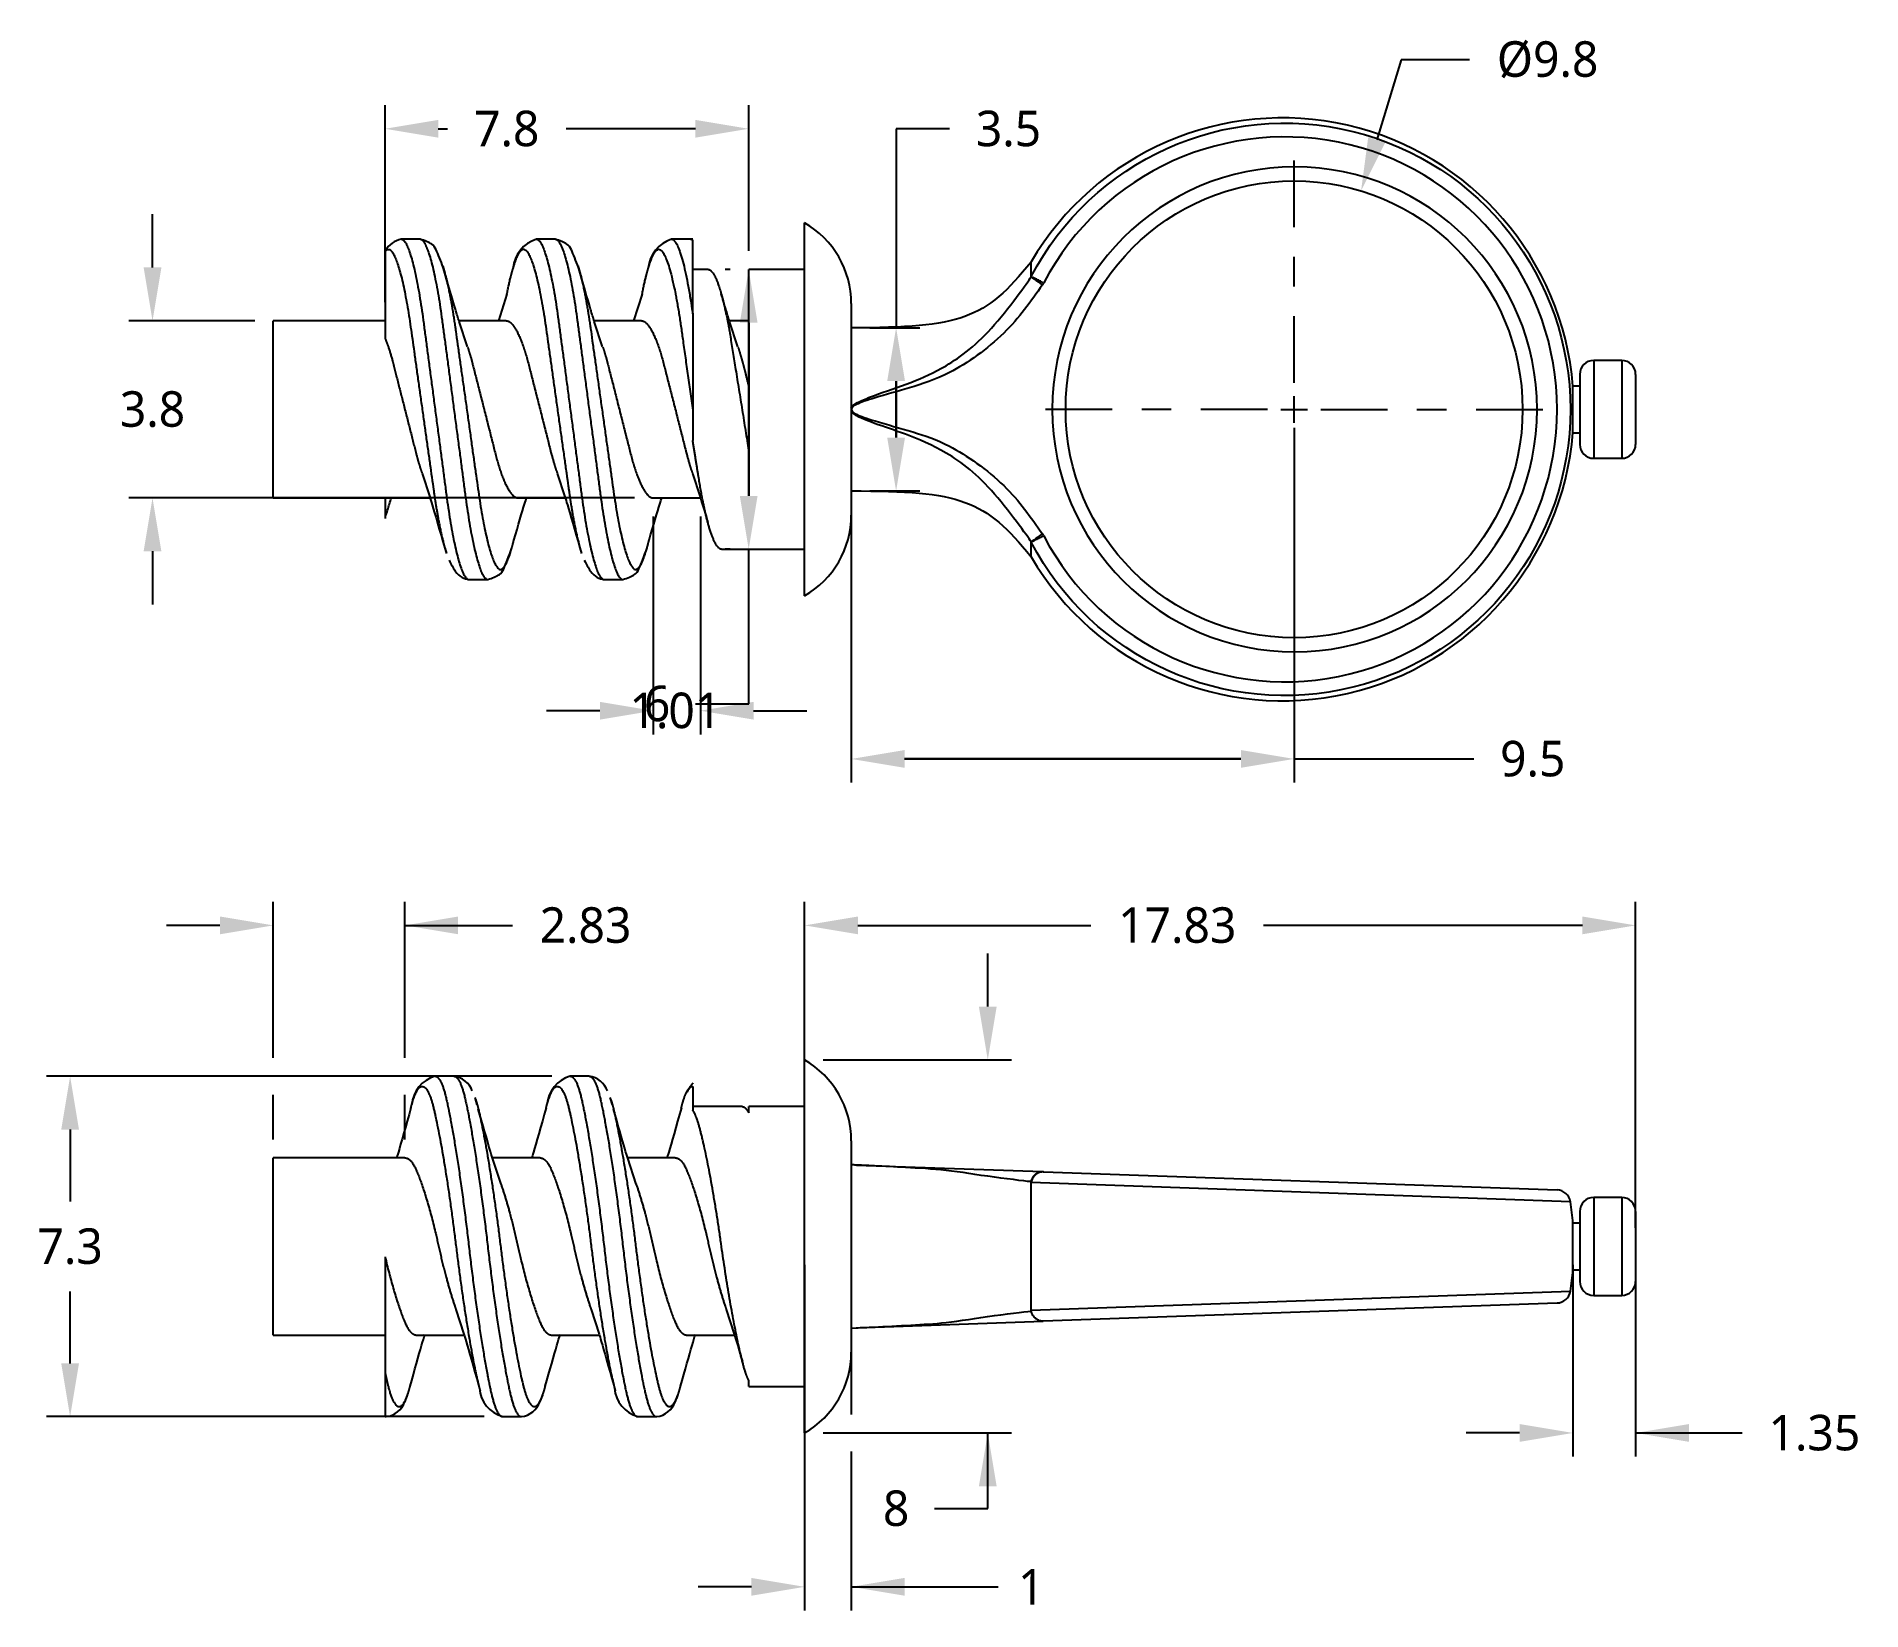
# Model space of a CAD drawing. Extents: x 1.53 to 7.69, y 2.63 to 7.95.
import ezdxf

# ---------------------------------------------------------------- set-up
doc = ezdxf.new("R2010")
doc.units = 0
doc.header["$LTSCALE"] = 0.5
doc.header["$MEASUREMENT"] = 0
doc.header["$PDMODE"] = 33
doc.header["$PDSIZE"] = 0.03937
doc.linetypes.add('CENTER', pattern=[0.72, 0.45, -0.09, 0.09, -0.09])
doc.layers.get('DEFPOINTS').update_dxf_attribs({"linetype": 'CONTINUOUS'})
for name, color, linetype in [('ANNOTATION_TEXT', 7, 'CONTINUOUS'), ('CENTERMARKS', 7, 'CONTINUOUS'), ('TANGENT_LINES', 7, 'CONTINUOUS'), ('VISIBLE', 7, 'CONTINUOUS')]:
    doc.layers.add(name, color=color, linetype=linetype)
doc.styles.add('ONSHAPE-STANDARD-DIMENSION', font='')
doc.styles.get('ONSHAPE-STANDARD-DIMENSION').set_extended_font_data('Noto Sans')
doc.dimstyles.new('ONSHAPE-STANDARD$0', dxfattribs={"dimtxt": 0.12, "dimasz": 0.18, "dimexe": 0.08, "dimexo": 0.0625, "dimgap": 0.09, "dimtad": 0, "dimtih": 1, "dimtoh": 1, "dimlfac": 25.4, "dimzin": 11, "dimtxsty": 'ONSHAPE-STANDARD-DIMENSION', "dimcen": 0.09, "dimclrd": 7, "dimclre": 7, "dimclrt": 7, "dimadec": 1, "dimazin": 3, "dimtfac": 1, "dimtofl": 0, "dimtmove": 0, "dimatfit": 3, "dimtolj": 1, "dimtzin": 11})
doc.dimstyles.new('ONSHAPE-STANDARD$3', dxfattribs={"dimtxt": 0.12, "dimasz": 0.18, "dimexe": 0.08, "dimexo": 0.0625, "dimgap": 0.09, "dimtad": 0, "dimtih": 1, "dimtoh": 1, "dimlfac": 25.4, "dimzin": 11, "dimtxsty": 'ONSHAPE-STANDARD-DIMENSION', "dimcen": 0, "dimclrd": 7, "dimclre": 7, "dimclrt": 7, "dimadec": 1, "dimazin": 3, "dimtfac": 1, "dimtofl": 0, "dimtmove": 0, "dimatfit": 3, "dimtolj": 1, "dimtzin": 11})

msp = doc.modelspace()

# ---------------------------------------------------------------- blocks, each defined once
blk = doc.blocks.new('*D1')
at = {"layer": 'ANNOTATION_TEXT', "color": 7}
for p, q in [((4.6107, 7.6367), (4.4307, 7.6367)), ((4.4307, 7.6367), (4.4307, 6.9646)), ((4.3416, 6.9646), (4.5107, 6.9646)), ((4.4307, 6.5935), (4.4307, 6.7846)), ((4.4307, 6.7846), (4.4307, 6.5935)), ((4.3416, 6.4135), (4.5107, 6.4135))]:
    blk.add_line(p, q, dxfattribs=at)
for points in [[(4.4607, 6.7846), (4.4007, 6.7846), (4.4307, 6.9646)], [(4.4007, 6.5935), (4.4607, 6.5935), (4.4307, 6.4135)]]:
    blk.add_solid(points, dxfattribs=at)
at = {"layer": 'DEFPOINTS', "color": 0}
for p in [(4.2791, 6.9646), (4.4307, 6.9646), (4.4307, 6.9646), (4.2791, 6.4135)]:
    blk.add_point(p, dxfattribs=at)
at = {"layer": 'ANNOTATION_TEXT', "color": 7, "insert": (4.8103, 7.6367), "char_height": 0.12, "attachment_point": 5, "style": 'ONSHAPE-STANDARD-DIMENSION'}
blk.add_mtext('\\A1;3.5', dxfattribs=at)
blk = doc.blocks.new('*D2')
at = {"layer": 'ANNOTATION_TEXT', "color": 7}
for p, q in [((6.137, 7.8697), (6.0541, 7.5989)), ((6.3674, 7.8697), (6.137, 7.8697))]:
    blk.add_line(p, q, dxfattribs=at)
blk.add_solid([(6.0254, 7.6077), (6.0827, 7.5901), (6.0013, 7.4268)], dxfattribs=at)
at = {"layer": 'DEFPOINTS', "color": 0}
for p in [(6.0013, 7.4268), (5.5491, 5.9513)]:
    blk.add_point(p, dxfattribs=at)
at = {"layer": 'ANNOTATION_TEXT', "color": 7, "insert": (6.6316, 7.8697), "char_height": 0.12, "attachment_point": 5, "style": 'ONSHAPE-STANDARD-DIMENSION'}
blk.add_mtext('\\A1;%%c9.8', dxfattribs=at)
blk = doc.blocks.new('*D3')
at = {"layer": 'ANNOTATION_TEXT', "color": 7}
for p, q in [((1.9188, 7.1683), (1.9188, 7.3483)), ((2.2639, 6.9883), (1.8388, 6.9883)), ((3.5474, 6.3898), (1.8388, 6.3898)), ((1.9188, 6.2098), (1.9188, 6.0298))]:
    blk.add_line(p, q, dxfattribs=at)
for points in [[(1.8888, 7.1683), (1.9488, 7.1683), (1.9188, 6.9883)], [(1.9488, 6.2098), (1.8888, 6.2098), (1.9188, 6.3898)]]:
    blk.add_solid(points, dxfattribs=at)
at = {"layer": 'DEFPOINTS', "color": 0}
for p in [(2.3264, 6.9883), (1.9188, 6.3898), (1.9188, 6.3898), (3.6099, 6.3898)]:
    blk.add_point(p, dxfattribs=at)
at = {"layer": 'ANNOTATION_TEXT', "color": 7, "insert": (1.9188, 6.6891), "char_height": 0.12, "attachment_point": 5, "style": 'ONSHAPE-STANDARD-DIMENSION'}
blk.add_mtext('\\A1;3.8', dxfattribs=at)
blk = doc.blocks.new('*D4')
at = {"layer": 'ANNOTATION_TEXT', "color": 7}
for p, q in [((3.6099, 6.3273), (3.6099, 5.5912)), ((3.7694, 6.3273), (3.7694, 5.5912)), ((3.4299, 5.6712), (3.2499, 5.6712)), ((3.9494, 5.6712), (4.1294, 5.6712))]:
    blk.add_line(p, q, dxfattribs=at)
for points in [[(3.4299, 5.6412), (3.4299, 5.7012), (3.6099, 5.6712)], [(3.9494, 5.7012), (3.9494, 5.6412), (3.7694, 5.6712)]]:
    blk.add_solid(points, dxfattribs=at)
at = {"layer": 'DEFPOINTS', "color": 0}
for p in [(3.6099, 6.3898), (3.7694, 6.3898), (3.7694, 5.6712), (3.7694, 5.6712)]:
    blk.add_point(p, dxfattribs=at)
at = {"layer": 'ANNOTATION_TEXT', "color": 7, "insert": (3.6851, 5.6712), "char_height": 0.12, "attachment_point": 5, "style": 'ONSHAPE-STANDARD-DIMENSION'}
blk.add_mtext('\\A1;1.01', dxfattribs=at)
blk = doc.blocks.new('*D5')
at = {"layer": 'ANNOTATION_TEXT', "color": 7}
for p, q in [((4.2791, 6.6221), (4.2791, 5.4284)), ((5.7752, 6.6266), (5.7752, 5.4284)), ((4.4591, 5.5084), (5.5952, 5.5084)), ((5.5952, 5.5084), (4.4591, 5.5084)), ((5.7752, 5.5084), (6.382, 5.5084))]:
    blk.add_line(p, q, dxfattribs=at)
for points in [[(4.4591, 5.5384), (4.4591, 5.4784), (4.2791, 5.5084)], [(5.5952, 5.4784), (5.5952, 5.5384), (5.7752, 5.5084)]]:
    blk.add_solid(points, dxfattribs=at)
at = {"layer": 'DEFPOINTS', "color": 0}
for p in [(4.2791, 6.6846), (5.7752, 6.6891), (5.7752, 5.5084), (5.7752, 5.5084)]:
    blk.add_point(p, dxfattribs=at)
at = {"layer": 'ANNOTATION_TEXT', "color": 7, "insert": (6.5813, 5.5084), "char_height": 0.12, "attachment_point": 5, "style": 'ONSHAPE-STANDARD-DIMENSION'}
blk.add_mtext('\\A1;9.5', dxfattribs=at)
blk = doc.blocks.new('*D6')
at = {"layer": 'ANNOTATION_TEXT', "color": 7}
for p, q in [((2.7043, 7.0508), (2.7043, 7.7167)), ((3.9327, 7.224), (3.9327, 7.7167)), ((2.8843, 7.6367), (2.9151, 7.6367)), ((3.7527, 7.6367), (3.3157, 7.6367))]:
    blk.add_line(p, q, dxfattribs=at)
for points in [[(2.8843, 7.6667), (2.8843, 7.6067), (2.7043, 7.6367)], [(3.7527, 7.6067), (3.7527, 7.6667), (3.9327, 7.6367)]]:
    blk.add_solid(points, dxfattribs=at)
at = {"layer": 'DEFPOINTS', "color": 0}
for p in [(2.7043, 7.6367), (2.7043, 7.6367), (3.9327, 7.1615), (2.7043, 6.9883)]:
    blk.add_point(p, dxfattribs=at)
at = {"layer": 'ANNOTATION_TEXT', "color": 7, "insert": (3.1154, 7.6367), "char_height": 0.12, "attachment_point": 5, "style": 'ONSHAPE-STANDARD-DIMENSION'}
blk.add_mtext('\\A1;7.8', dxfattribs=at)
blk = doc.blocks.new('*D7')
at = {"layer": 'ANNOTATION_TEXT', "color": 7}
for p, q in [((3.8702, 7.1615), (3.8527, 7.1615)), ((3.9327, 6.9815), (3.9327, 6.3966)), ((3.9327, 6.3966), (3.9327, 6.9815)), ((3.8702, 6.2166), (3.8527, 6.2166)), ((3.9327, 5.6949), (3.9327, 6.2166)), ((3.7527, 5.6949), (3.9327, 5.6949))]:
    blk.add_line(p, q, dxfattribs=at)
for points in [[(3.9627, 6.9815), (3.9027, 6.9815), (3.9327, 7.1615)], [(3.9027, 6.3966), (3.9627, 6.3966), (3.9327, 6.2166)]]:
    blk.add_solid(points, dxfattribs=at)
at = {"layer": 'DEFPOINTS', "color": 0}
for p in [(3.9327, 7.1615), (3.9327, 6.2166), (3.9327, 6.2166), (3.9327, 6.2166)]:
    blk.add_point(p, dxfattribs=at)
at = {"layer": 'ANNOTATION_TEXT', "color": 7, "insert": (3.6234, 5.6949), "char_height": 0.12, "attachment_point": 5, "style": 'ONSHAPE-STANDARD-DIMENSION'}
blk.add_mtext('\\A1;6', dxfattribs=at)
blk = doc.blocks.new('*D8')
at = {"layer": 'ANNOTATION_TEXT', "color": 7}
for p, q in [((3.2675, 4.4366), (1.5605, 4.4366)), ((1.6405, 4.2566), (1.6405, 4.0136)), ((1.6405, 3.467), (1.6405, 3.71)), ((3.0391, 3.287), (1.5605, 3.287))]:
    blk.add_line(p, q, dxfattribs=at)
for points in [[(1.6705, 4.2566), (1.6105, 4.2566), (1.6405, 4.4366)], [(1.6105, 3.467), (1.6705, 3.467), (1.6405, 3.287)]]:
    blk.add_solid(points, dxfattribs=at)
at = {"layer": 'DEFPOINTS', "color": 0}
for p in [(3.33, 4.4366), (1.6405, 3.287), (1.6405, 3.287), (3.1016, 3.287)]:
    blk.add_point(p, dxfattribs=at)
at = {"layer": 'ANNOTATION_TEXT', "color": 7, "insert": (1.6405, 3.8618), "char_height": 0.12, "attachment_point": 5, "style": 'ONSHAPE-STANDARD-DIMENSION'}
blk.add_mtext('\\A1;7.3', dxfattribs=at)
blk = doc.blocks.new('*D9')
at = {"layer": 'ANNOTATION_TEXT', "color": 7}
for p, q in [((2.3264, 4.4991), (2.3264, 5.0262)), ((2.7713, 4.4991), (2.7713, 5.0262)), ((2.1464, 4.9462), (1.9664, 4.9462)), ((2.7713, 4.9462), (3.1343, 4.9462)), ((2.9513, 4.9462), (3.1313, 4.9462)), ((2.3264, 4.2235), (2.3264, 4.3741)), ((2.7713, 4.2235), (2.7713, 4.3741))]:
    blk.add_line(p, q, dxfattribs=at)
for points in [[(2.1464, 4.9162), (2.1464, 4.9762), (2.3264, 4.9462)], [(2.9513, 4.9762), (2.9513, 4.9162), (2.7713, 4.9462)]]:
    blk.add_solid(points, dxfattribs=at)
at = {"layer": 'DEFPOINTS', "color": 0}
for p in [(2.3264, 4.9462), (2.3264, 4.9462), (2.3264, 4.161), (2.7713, 4.161)]:
    blk.add_point(p, dxfattribs=at)
at = {"layer": 'ANNOTATION_TEXT', "color": 7, "insert": (3.3815, 4.9462), "char_height": 0.12, "attachment_point": 5, "style": 'ONSHAPE-STANDARD-DIMENSION'}
blk.add_mtext('\\A1;2.83', dxfattribs=at)
blk = doc.blocks.new('*D10')
at = {"layer": 'ANNOTATION_TEXT', "color": 7}
for p, q in [((6.7169, 3.7993), (6.7169, 3.1519)), ((6.9289, 3.7993), (6.9289, 3.1519)), ((6.5369, 3.2319), (6.3569, 3.2319)), ((6.9289, 3.2319), (7.2889, 3.2319)), ((7.1089, 3.2319), (7.2889, 3.2319))]:
    blk.add_line(p, q, dxfattribs=at)
for points in [[(6.5369, 3.2019), (6.5369, 3.2619), (6.7169, 3.2319)], [(7.1089, 3.2619), (7.1089, 3.2019), (6.9289, 3.2319)]]:
    blk.add_solid(points, dxfattribs=at)
at = {"layer": 'DEFPOINTS', "color": 0}
for p in [(6.7169, 3.8618), (6.9289, 3.8618), (6.9289, 3.2319), (6.9289, 3.2319)]:
    blk.add_point(p, dxfattribs=at)
at = {"layer": 'ANNOTATION_TEXT', "color": 7, "insert": (7.5328, 3.2319), "char_height": 0.12, "attachment_point": 5, "style": 'ONSHAPE-STANDARD-DIMENSION'}
blk.add_mtext('\\A1;1.35', dxfattribs=at)
blk = doc.blocks.new('*D11')
at = {"layer": 'ANNOTATION_TEXT', "color": 7}
for p, q in [((4.1217, 3.9243), (4.1217, 5.0262)), ((6.9289, 3.9243), (6.9289, 5.0262)), ((4.3017, 4.9462), (5.0888, 4.9462)), ((6.7489, 4.9462), (5.6722, 4.9462))]:
    blk.add_line(p, q, dxfattribs=at)
for points in [[(4.3017, 4.9762), (4.3017, 4.9162), (4.1217, 4.9462)], [(6.7489, 4.9162), (6.7489, 4.9762), (6.9289, 4.9462)]]:
    blk.add_solid(points, dxfattribs=at)
at = {"layer": 'DEFPOINTS', "color": 0}
for p in [(4.1217, 4.9462), (4.1217, 4.9462), (4.1217, 3.8618), (6.9289, 3.8618)]:
    blk.add_point(p, dxfattribs=at)
at = {"layer": 'ANNOTATION_TEXT', "color": 7, "insert": (5.3805, 4.9462), "char_height": 0.12, "attachment_point": 5, "style": 'ONSHAPE-STANDARD-DIMENSION'}
blk.add_mtext('\\A1;17.83', dxfattribs=at)
blk = doc.blocks.new('*D12')
at = {"layer": 'ANNOTATION_TEXT', "color": 7}
for p, q in [((4.7403, 4.6717), (4.7403, 4.8517)), ((4.1842, 4.4917), (4.8203, 4.4917)), ((4.1842, 3.2319), (4.8203, 3.2319)), ((4.7403, 2.9769), (4.7403, 3.2319)), ((4.5603, 2.9769), (4.7403, 2.9769))]:
    blk.add_line(p, q, dxfattribs=at)
for points in [[(4.7103, 4.6717), (4.7703, 4.6717), (4.7403, 4.4917)], [(4.7703, 3.0519), (4.7103, 3.0519), (4.7403, 3.2319)]]:
    blk.add_solid(points, dxfattribs=at)
at = {"layer": 'DEFPOINTS', "color": 0}
for p in [(4.1217, 4.4917), (4.1217, 3.2319), (4.7403, 3.2319), (4.7403, 3.2319)]:
    blk.add_point(p, dxfattribs=at)
at = {"layer": 'ANNOTATION_TEXT', "color": 7, "insert": (4.4307, 2.9769), "char_height": 0.12, "attachment_point": 5, "style": 'ONSHAPE-STANDARD-DIMENSION'}
blk.add_mtext('\\A1;8', dxfattribs=at)
blk = doc.blocks.new('*D13')
at = {"layer": 'ANNOTATION_TEXT', "color": 7}
for p, q in [((4.1217, 3.7993), (4.1217, 2.6322)), ((4.2791, 3.7993), (4.2791, 3.2944)), ((4.2791, 3.1694), (4.2791, 2.6322)), ((3.9417, 2.7122), (3.7617, 2.7122)), ((4.2791, 2.7122), (4.7749, 2.7122)), ((4.4591, 2.7122), (4.6391, 2.7122))]:
    blk.add_line(p, q, dxfattribs=at)
for points in [[(3.9417, 2.6822), (3.9417, 2.7422), (4.1217, 2.7122)], [(4.4591, 2.7422), (4.4591, 2.6822), (4.2791, 2.7122)]]:
    blk.add_solid(points, dxfattribs=at)
at = {"layer": 'DEFPOINTS', "color": 0}
for p in [(4.1217, 3.8618), (4.2791, 3.8618), (4.2791, 2.7122), (4.2791, 2.7122)]:
    blk.add_point(p, dxfattribs=at)
at = {"layer": 'ANNOTATION_TEXT', "color": 7, "insert": (4.8872, 2.7122), "char_height": 0.12, "attachment_point": 5, "style": 'ONSHAPE-STANDARD-DIMENSION'}
blk.add_mtext('\\A1;1', dxfattribs=at)

# ---------------------------------------------------------------- dimensions: what is measured, and where the dimension line sits
at = {"layer": 'ANNOTATION_TEXT'}
dim = msp.add_diameter_dim_2p(p1=(5.5491, 5.9513, -0.4649), p2=(6.0013, 7.4268, -0.4649), dimstyle='ONSHAPE-STANDARD$3', override={"dimlfac": 6.35, "dimpost": '%%c<>', "dimtofl": 0, "dimtmove": 0, "dimatfit": 3}, dxfattribs=at)
dim.commit()
dim.dimension.update_dxf_attribs({"geometry": '*D2', "text_midpoint": (6.6316, 7.8697), "dimtype": 163})
for base, p1, p2, picture, middle in [((2.7043, 7.6367), (3.9327, 7.1615, -0.1893), (2.7043, 6.9883, -0.1893), '*D6', (3.1154, 7.6367)), ((5.7752, 5.5084), (4.2791, 6.6846, -0.1893), (5.7752, 6.6891, -0.4649), '*D5', (6.5813, 5.5084)), ((3.7694, 5.6712), (3.6099, 6.3898, -0.1893), (3.7694, 6.3898, -0.1893), '*D4', (3.6851, 5.6712)), ((2.3264, 4.9462), (2.7713, 4.161, -0.0294), (2.3264, 4.161, -0.0294), '*D9', (3.3815, 4.9462)), ((4.1217, 4.9462), (6.9289, 3.8618, -0.0294), (4.1217, 3.8618, -0.0294), '*D11', (5.3805, 4.9462)), ((4.2791, 2.7122), (4.1217, 3.8618, -0.0294), (4.2791, 3.8618, -0.0294), '*D13', (4.8872, 2.7122)), ((6.9289, 3.2319), (6.7169, 3.8618, -0.0294), (6.9289, 3.8618, -0.0294), '*D10', (7.5328, 3.2319))]:
    dim = msp.add_linear_dim(base=base, p1=p1, p2=p2, dimstyle='ONSHAPE-STANDARD$0', override={"dimlfac": 6.35, "dimpost": ''}, dxfattribs=at)
    dim.commit()
    dim.dimension.update_dxf_attribs({"geometry": picture, "text_midpoint": middle, "dimtype": 160})
for base, p1, p2, picture, middle in [((4.4307, 6.9646), (4.2791, 6.4135, -0.1893), (4.2791, 6.9646, -0.1893), '*D1', (4.8103, 7.6367)), ((1.9188, 6.3898), (2.3264, 6.9883, -0.1893), (3.6099, 6.3898, -0.1893), '*D3', (1.9188, 6.6891)), ((3.9327, 6.2166), (3.9327, 7.1615, -0.1893), (3.9327, 6.2166, -0.1893), '*D7', (3.6234, 5.6949)), ((4.7403, 3.2319), (4.1217, 4.4917, -0.0294), (4.1217, 3.2319, -0.0294), '*D12', (4.4307, 2.9769)), ((1.6405, 3.287), (3.33, 4.4366, -0.0294), (3.1016, 3.287, -0.0294), '*D8', (1.6405, 3.8618))]:
    dim = msp.add_linear_dim(base=base, p1=p1, p2=p2, angle=90, dimstyle='ONSHAPE-STANDARD$0', override={"dimlfac": 6.35, "dimpost": ''}, dxfattribs=at)
    dim.commit()
    dim.dimension.update_dxf_attribs({"geometry": picture, "text_midpoint": middle, "dimtype": 160})

# ---------------------------------------------------------------- linework, layer by layer
at = {"layer": 'CENTERMARKS', "linetype": 'CENTER'}
for p, q in [((5.7752, 6.7791), (5.7752, 7.5507)), ((5.6852, 6.6891), (4.9136, 6.6891)), ((5.8652, 6.6891), (6.6369, 6.6891)), ((5.7752, 6.5991), (5.7752, 5.8274))]:
    msp.add_line(p, q, dxfattribs=at)
at = {"layer": 'CENTERMARKS', "linetype": 'CONTINUOUS'}
for p, q in [((5.7752, 6.6441), (5.7752, 6.7341)), ((5.7302, 6.6891), (5.8202, 6.6891))]:
    msp.add_line(p, q, dxfattribs=at)
at = {"layer": 'TANGENT_LINES'}
for p, q in [((4.9291, 7.1161), (4.9251, 7.1095)), ((6.7872, 6.8544), (6.7872, 6.5237)), ((6.8817, 6.8544), (6.8817, 6.5237)), ((4.9251, 6.2686), (4.9291, 6.2621)), ((6.7084, 4.0128), (4.8867, 4.0775)), ((4.9291, 4.1143), (4.9199, 4.1135)), ((6.7872, 4.0271), (6.7872, 3.6964)), ((6.8817, 4.0271), (6.8817, 3.6964)), ((4.8867, 3.6461), (6.7084, 3.7108)), ((4.8867, 3.6433), (4.887, 3.6433)), ((4.2791, 3.5862), (4.2958, 3.587))]:
    msp.add_line(p, q, dxfattribs=at)
msp.add_ellipse((5.7438, 6.6891), major_axis=(0, 0.9202), ratio=0.999371, start_param=8.336502, end_param=13.654647, dxfattribs=at)
at = {"layer": 'TANGENT_LINES', "extrusion": (0, 0, -1)}
msp.add_ellipse((5.7769, 6.6891), major_axis=(-0.8189, 0), ratio=1, start_param=6.283185307179586, end_param=12.56637061435917, dxfattribs=at)
at = {"layer": 'TANGENT_LINES'}
for points, weights, knots in [([(2.7043, 7.2223), (2.7103, 7.2298), (2.7158, 7.2298), (2.7538, 7.2298), (2.7919, 6.9594), (2.8299, 6.6891), (2.868, 6.4187), (2.8827, 6.314), (2.8997, 6.2451), (2.9026, 6.2332), (2.9055, 6.2226)], [0.96351017681, 0.978211633781, 1, 0.866025403784, 1, 0.866025403784, 1, 0.943494333625, 0.934652783025, 0.93314678853, 0.933023664293], [0.19457898, 0.19457898, 0.19457898, 0.2, 0.2, 0.23333333, 0.23333333, 0.26666667, 0.26666667, 0.28072547, 0.28072547, 0.28312012, 0.28312012, 0.28312012]), ([(2.759, 7.2639), (2.7591, 7.2639), (2.7591, 7.2639), (2.7972, 7.2639), (2.8352, 6.9765), (2.8733, 6.6891), (2.9113, 6.4017), (2.9494, 6.1143), (2.9875, 6.1143)], [0.999702167794, 0.999850918004, 1, 0.866025403784, 1, 0.866025403784, 1, 0.866025403784, 1], [0.1999629, 0.1999629, 0.1999629, 0.2, 0.2, 0.2333333, 0.2333333, 0.2666667, 0.2666667, 0.3, 0.3, 0.3]), ([(2.8228, 7.2639), (2.8609, 7.2637), (2.8989, 6.9765), (2.937, 6.6891), (2.975, 6.4017), (3.0131, 6.1143), (3.0512, 6.1143), (3.0512, 6.1143), (3.0512, 6.1143)], [0.99987838123, 0.866086240795, 1, 0.866025403784, 1, 0.866025403784, 1, 0.99993916299, 0.99987838123], [0.2000151, 0.2000151, 0.2000151, 0.2333333, 0.2333333, 0.2666667, 0.2666667, 0.3, 0.3, 0.3000151, 0.3000151, 0.3000151]), ([(3.1377, 7.1685), (3.1563, 7.2298), (3.1724, 7.2298), (3.2105, 7.2298), (3.2486, 6.9594), (3.2866, 6.6891), (3.3247, 6.4187), (3.3394, 6.314), (3.3564, 6.2451), (3.3593, 6.2332), (3.3622, 6.2226)], [0.933441730668, 0.938373623314, 1, 0.866025403784, 1, 0.866025403784, 1, 0.943494333625, 0.934652783025, 0.93314678853, 0.933023664293], [0.38466715, 0.38466715, 0.38466715, 0.4, 0.4, 0.43333333, 0.43333333, 0.46666667, 0.46666667, 0.48072547, 0.48072547, 0.48312012, 0.48312012, 0.48312012]), ([(3.2157, 7.2639), (3.2158, 7.2639), (3.2158, 7.2639), (3.2539, 7.2639), (3.2919, 6.9765), (3.33, 6.6891), (3.368, 6.4017), (3.4061, 6.1143), (3.4442, 6.1143)], [0.999702167794, 0.999850918004, 1, 0.866025403784, 1, 0.866025403784, 1, 0.866025403784, 1], [0.3999629, 0.3999629, 0.3999629, 0.4, 0.4, 0.4333333, 0.4333333, 0.4666667, 0.4666667, 0.5, 0.5, 0.5]), ([(3.2795, 7.2639), (3.3176, 7.2637), (3.3556, 6.9765), (3.3937, 6.6891), (3.4317, 6.4017), (3.4698, 6.1143), (3.5078, 6.1143), (3.5079, 6.1143), (3.5079, 6.1143)], [0.99987838123, 0.866086240795, 1, 0.866025403784, 1, 0.866025403784, 1, 0.99993916299, 0.99987838123], [0.4000151, 0.4000151, 0.4000151, 0.4333333, 0.4333333, 0.4666667, 0.4666667, 0.5, 0.5, 0.5000151, 0.5000151, 0.5000151]), ([(3.5943, 7.1685), (3.613, 7.2298), (3.6291, 7.2298), (3.6672, 7.2298), (3.7053, 6.9594), (3.7231, 6.8326), (3.7437, 6.6862)], [0.933441730668, 0.938373623314, 1, 0.866025403784, 1, 0.932347871317, 0.933019300153], [0.58466715, 0.58466715, 0.58466715, 0.6, 0.6, 0.63333333, 0.63333333, 0.65016541, 0.65016541, 0.65016541]), ([(3.6724, 7.2639), (3.6725, 7.2639), (3.6725, 7.2639), (3.7074, 7.2639), (3.7437, 7.0119)], [0.999702167794, 0.999850918004, 1, 0.875690930878, 0.982063574595], [0.59996291, 0.59996291, 0.59996291, 0.6, 0.6, 0.63092852, 0.63092852, 0.63092852]), ([(2.9013, 7.1673), (2.9042, 7.1576), (2.9072, 7.1465), (2.926, 7.0752), (2.9423, 6.9594), (2.9803, 6.6891), (3.0184, 6.4187), (3.0565, 6.1483), (3.0945, 6.1483), (3.1099, 6.1483), (3.1276, 6.2042)], [0.933355671429, 0.932666989811, 0.933361178449, 0.937844213353, 1, 0.866025403784, 1, 0.866025403784, 1, 0.941141021474, 0.933999001998], [0.21547411, 0.21547411, 0.21547411, 0.21786876, 0.21786876, 0.23333333, 0.23333333, 0.26666667, 0.26666667, 0.3, 0.3, 0.31464431, 0.31464431, 0.31464431]), ([(3.358, 7.1673), (3.3609, 7.1576), (3.3639, 7.1465), (3.3827, 7.0752), (3.399, 6.9594), (3.437, 6.6891), (3.4751, 6.4187), (3.5131, 6.1483), (3.5512, 6.1483), (3.5666, 6.1483), (3.5843, 6.2042)], [0.933355671429, 0.932666989811, 0.933361178449, 0.937844213353, 1, 0.866025403784, 1, 0.866025403784, 1, 0.941141021474, 0.933999001998], [0.41547411, 0.41547411, 0.41547411, 0.41786876, 0.41786876, 0.43333333, 0.43333333, 0.46666667, 0.46666667, 0.5, 0.5, 0.51464431, 0.51464431, 0.51464431]), ([(2.7971, 4.3496), (2.8333, 4.4724), (2.868, 4.3301), (2.906, 4.174), (2.9441, 3.8618), (2.9819, 3.5518), (3.0198, 3.3952)], [0.980961163796, 0.876338740399, 1, 0.866025403784, 1, 0.866834621144, 0.998391340758], [0.23589933, 0.23589933, 0.23589933, 0.26666667, 0.26666667, 0.3, 0.3, 0.333132, 0.333132, 0.333132]), ([(2.8733, 4.4366), (2.8937, 4.4366), (2.9113, 4.3596), (2.9494, 4.1937), (2.9875, 3.8618), (3.0255, 3.5299), (3.0636, 3.364), (3.0812, 3.287), (3.1016, 3.287)], [0.933012701892, 0.933012701892, 1, 0.866025403784, 1, 0.866025403784, 1, 0.933012701892, 0.933012701892], [0.25, 0.25, 0.25, 0.26666667, 0.26666667, 0.3, 0.3, 0.33333333, 0.33333333, 0.35, 0.35, 0.35]), ([(2.937, 4.4366), (2.9574, 4.4366), (2.975, 4.3596), (3.0131, 4.1937), (3.0512, 3.8618), (3.0892, 3.5299), (3.1273, 3.364), (3.1449, 3.287), (3.1653, 3.287)], [0.933012701892, 0.933012701892, 1, 0.866025403784, 1, 0.866025403784, 1, 0.933012701892, 0.933012701892], [0.25, 0.25, 0.25, 0.26666667, 0.26666667, 0.3, 0.3, 0.33333333, 0.33333333, 0.35, 0.35, 0.35]), ([(3.2538, 4.3496), (3.29, 4.4724), (3.3247, 4.3301), (3.3627, 4.174), (3.4008, 3.8618), (3.4386, 3.5518), (3.4765, 3.3952)], [0.980961163796, 0.876338740399, 1, 0.866025403784, 1, 0.866834621144, 0.998391340758], [0.43589933, 0.43589933, 0.43589933, 0.46666667, 0.46666667, 0.5, 0.5, 0.533132, 0.533132, 0.533132]), ([(3.33, 4.4366), (3.3504, 4.4366), (3.368, 4.3596), (3.4061, 4.1937), (3.4442, 3.8618), (3.4822, 3.5299), (3.5203, 3.364), (3.5379, 3.287), (3.5583, 3.287)], [0.933012701892, 0.933012701892, 1, 0.866025403784, 1, 0.866025403784, 1, 0.933012701892, 0.933012701892], [0.45, 0.45, 0.45, 0.46666667, 0.46666667, 0.5, 0.5, 0.53333333, 0.53333333, 0.55, 0.55, 0.55]), ([(3.3937, 4.4366), (3.4141, 4.4366), (3.4317, 4.3596), (3.4698, 4.1937), (3.5078, 3.8618), (3.5459, 3.5299), (3.584, 3.364), (3.6016, 3.287), (3.622, 3.287)], [0.933012701892, 0.933012701892, 1, 0.866025403784, 1, 0.866025403784, 1, 0.933012701892, 0.933012701892], [0.45, 0.45, 0.45, 0.46666667, 0.46666667, 0.5, 0.5, 0.53333333, 0.53333333, 0.55, 0.55, 0.55]), ([(3.7105, 4.3496), (3.7169, 4.3714), (3.7238, 4.3844), (3.7336, 4.4029), (3.7437, 4.4025)], [0.980961163796, 0.960637835352, 0.948928707711, 0.932688637139, 0.933019300153], [0.63589933, 0.63589933, 0.63589933, 0.64187601, 0.64187601, 0.65016541, 0.65016541, 0.65016541]), ([(3.0198, 4.3241), (3.0574, 4.1662), (3.0945, 3.8618), (3.1326, 3.5496), (3.1706, 3.3935), (3.2039, 3.2573), (3.239, 3.3659)], [0.994304059512, 0.868936634251, 1, 0.866025403784, 1, 0.881026331842, 0.973357405252], [0.26739099, 0.26739099, 0.26739099, 0.3, 0.3, 0.33333333, 0.33333333, 0.36293438, 0.36293438, 0.36293438]), ([(3.4765, 4.3241), (3.5141, 4.1662), (3.5512, 3.8618), (3.5893, 3.5496), (3.6273, 3.3935), (3.6605, 3.2573), (3.6957, 3.3659)], [0.994304059512, 0.868936634251, 1, 0.866025403784, 1, 0.881026331842, 0.973357405252], [0.46739099, 0.46739099, 0.46739099, 0.5, 0.5, 0.53333333, 0.53333333, 0.56293438, 0.56293438, 0.56293438]), ([(2.7043, 3.4359), (2.7093, 3.4125), (2.7139, 3.3935), (2.7472, 3.2573), (2.7823, 3.3659)], [0.968140702058, 0.981521771343, 1, 0.881026331842, 0.973357405252], [0.12873589, 0.12873589, 0.12873589, 0.13333333, 0.13333333, 0.16293438, 0.16293438, 0.16293438])]:
    msp.add_rational_spline(points, weights, degree=2, knots=knots, dxfattribs=at)
for points, knots in [([(4.2791, 6.6935), (4.2791, 6.6935), (4.2792, 6.6935), (4.2832, 6.7013), (4.2962, 6.7115), (4.3624, 6.7399), (4.4842, 6.7787), (4.6081, 6.8351), (4.7555, 6.9461), (4.8866, 7.136), (4.8867, 7.1362), (4.8867, 7.1362)], [0, 0, 0, 0, 0.001455, 0.040076, 0.099728, 0.223123, 0.394385, 0.566007, 0.785614, 0.998546, 1, 1, 1, 1]), ([(4.9251, 7.1095), (4.8858, 7.0537), (4.8056, 6.9399), (4.6163, 6.806), (4.48, 6.7619), (4.3651, 6.7309), (4.2984, 6.7081), (4.2847, 6.6988), (4.2808, 6.6928), (4.2804, 6.6919), (4.2802, 6.6902), (4.28, 6.6891)], [0, 0, 0, 0, 0.207484, 0.423722, 0.596387, 0.754159, 0.871531, 0.927004, 0.961787, 0.975788, 1, 1, 1, 1]), ([(4.9291, 7.1161), (4.9243, 7.1186), (4.915, 7.1234), (4.9024, 7.1299), (4.8925, 7.1349), (4.8884, 7.1368), (4.8867, 7.1376)], [0, 0, 0, 0, 0.294777, 0.573316, 0.816462, 1, 1, 1, 1]), ([(4.9251, 7.1095), (4.921, 7.1124), (4.913, 7.1182), (4.9015, 7.1262), (4.8923, 7.1326), (4.8884, 7.1351), (4.8867, 7.1362)], [0, 0, 0, 0, 0.286133, 0.565717, 0.812286, 1, 1, 1, 1]), ([(4.8867, 6.2419), (4.8867, 6.2419), (4.8866, 6.2421), (4.7538, 6.4327), (4.6109, 6.5431), (4.4654, 6.6064), (4.3628, 6.6381), (4.2959, 6.6668), (4.2832, 6.6768), (4.2792, 6.6846), (4.2791, 6.6846), (4.2791, 6.6846)], [0, 0, 0, 0, 0.001456, 0.214599, 0.434424, 0.618376, 0.776655, 0.900173, 0.959884, 0.998544, 1, 1, 1, 1]), ([(4.28, 6.6891), (4.2802, 6.688), (4.2804, 6.6862), (4.2808, 6.6853), (4.2847, 6.6793), (4.2985, 6.67), (4.3648, 6.6472), (4.4917, 6.6126), (4.6149, 6.5717), (4.8066, 6.4379), (4.8861, 6.3243), (4.9251, 6.2686)], [0, 0, 0, 0, 0.024204, 0.0382, 0.07297, 0.128425, 0.245756, 0.410935, 0.576425, 0.792588, 1, 1, 1, 1]), ([(4.8867, 6.2419), (4.8884, 6.243), (4.8923, 6.2455), (4.9015, 6.2519), (4.913, 6.26), (4.921, 6.2657), (4.9251, 6.2686)], [0, 0, 0, 0, 0.187714, 0.434283, 0.713867, 1, 1, 1, 1]), ([(4.9291, 6.2621), (4.9243, 6.2595), (4.915, 6.2547), (4.9024, 6.2483), (4.8925, 6.2433), (4.8884, 6.2413), (4.8867, 6.2405)], [0, 0, 0, 0, 0.294777, 0.573316, 0.816462, 1, 1, 1, 1]), ([(4.3573, 4.1339), (4.3325, 4.135), (4.2968, 4.1366), (4.2841, 4.1371), (4.2792, 4.1373), (4.2791, 4.1373), (4.2791, 4.1373)], [0, 0, 0, 0, 0.592599, 0.855944, 0.995679, 1, 1, 1, 1]), ([(4.8867, 4.0803), (4.8867, 4.0803), (4.8866, 4.0803), (4.7418, 4.0967), (4.6055, 4.1208), (4.4636, 4.1285), (4.3911, 4.1322), (4.3573, 4.1339)], [0, 0, 0, 0, 0.001604, 0.243357, 0.522944, 0.777147, 1, 1, 1, 1]), ([(4.8867, 4.0803), (4.8882, 4.085), (4.8913, 4.0943), (4.9006, 4.1059), (4.9125, 4.1135), (4.921, 4.1141), (4.9251, 4.1145)], [0, 0, 0, 0, 0.257626, 0.515124, 0.763812, 1, 1, 1, 1]), ([(4.9199, 4.1135), (4.9184, 4.1132), (4.9144, 4.1123), (4.901, 4.1049), (4.8915, 4.0929), (4.8883, 4.0826), (4.8867, 4.0775)], [0, 0, 0, 0, 0.162751, 0.436459, 0.715836, 1, 1, 1, 1]), ([(4.2958, 3.587), (4.3143, 3.5877), (4.3591, 3.5897), (4.4842, 3.5963), (4.6029, 3.603), (4.7432, 3.627), (4.8866, 3.6433), (4.8867, 3.6433), (4.8867, 3.6433)], [0, 0, 0, 0, 0.145456, 0.351375, 0.553573, 0.792251, 0.99863, 1, 1, 1, 1])]:
    msp.add_open_spline(points, degree=3, knots=knots, dxfattribs=at)
at = {"layer": 'VISIBLE'}
for p, q in [((4.1217, 6.0591), (4.1217, 7.319)), ((2.7043, 7.2223), (2.7043, 6.9282)), ((2.8228, 7.2639), (2.7591, 7.2639)), ((3.2795, 7.2639), (3.2158, 7.2639)), ((3.7437, 7.2639), (3.6725, 7.2639)), ((3.7437, 7.0119), (3.7437, 7.2603)), ((2.9042, 7.1574), (2.9009, 7.1687)), ((3.3609, 7.1574), (3.3576, 7.1687)), ((3.7961, 7.1615), (3.7437, 7.1615)), ((4.1217, 7.1615), (3.9327, 7.1615)), ((3.9327, 6.5501), (3.9327, 7.1615)), ((4.8867, 7.1376), (4.8867, 7.1867)), ((4.8867, 7.1362), (4.8867, 7.1376)), ((3.1161, 7.0785), (3.0871, 6.9877)), ((3.5728, 7.0785), (3.5438, 6.9877)), ((4.2791, 7.0462), (4.2791, 6.3319)), ((2.7043, 6.9883), (2.3264, 6.9883)), ((2.3264, 6.3898), (2.3264, 6.9883)), ((3.1138, 6.9883), (2.9545, 6.9883)), ((2.9826, 6.9005), (2.9545, 6.9864)), ((3.5705, 6.9883), (3.4112, 6.9883)), ((3.4393, 6.9005), (3.4112, 6.9864)), ((3.7437, 7.0119), (3.7437, 6.6862)), ((3.9327, 6.9883), (3.8679, 6.9883)), ((3.896, 6.9005), (3.8679, 6.9864)), ((6.8817, 6.8544), (6.7872, 6.8544)), ((6.7399, 6.8072), (6.7399, 6.5709)), ((6.9289, 6.8072), (6.9289, 6.5709)), ((6.7399, 6.7678), (6.7169, 6.7678)), ((6.7169, 6.6103), (6.7169, 6.7678)), ((3.7437, 6.6862), (3.7437, 6.5836)), ((6.7169, 6.6103), (6.7399, 6.6103)), ((6.7872, 6.5237), (6.8817, 6.5237)), ((2.8295, 6.4724), (2.8553, 6.3932)), ((3.2862, 6.4724), (3.312, 6.3932)), ((3.7429, 6.4724), (3.7687, 6.3932)), ((2.3264, 6.3898), (2.856, 6.3898)), ((2.7043, 6.3918), (2.7043, 6.3209)), ((3.1532, 6.3898), (3.3127, 6.3898)), ((3.6099, 6.3898), (3.7694, 6.3898)), ((4.8867, 6.2405), (4.8867, 6.2419)), ((4.8867, 6.1914), (4.8867, 6.2405)), ((2.9058, 6.2218), (2.9116, 6.2027)), ((3.3625, 6.2218), (3.3683, 6.2027)), ((3.8409, 6.2166), (4.1217, 6.2166)), ((2.9875, 6.1143), (3.0512, 6.1143)), ((3.4442, 6.1143), (3.5078, 6.1143)), ((4.1217, 3.2319), (4.1217, 4.4917)), ((2.937, 4.4366), (2.8733, 4.4366)), ((3.3937, 4.4366), (3.33, 4.4366)), ((3.7437, 4.4025), (3.7437, 4.3223)), ((3.0158, 4.3404), (3.0084, 4.3644)), ((3.4725, 4.3404), (3.4651, 4.3644)), ((3.9103, 4.3342), (3.7437, 4.3342)), ((4.1217, 4.3342), (3.9327, 4.3342)), ((3.9327, 4.3133), (3.9327, 4.3342)), ((4.2791, 4.2189), (4.2791, 3.5046)), ((2.7713, 4.161), (2.3264, 4.161)), ((2.3264, 3.5626), (2.3264, 4.161)), ((3.096, 4.0717), (3.0673, 4.1595)), ((3.228, 4.161), (3.0674, 4.161)), ((3.5527, 4.0717), (3.524, 4.1595)), ((3.6847, 4.161), (3.5241, 4.161)), ((4.2967, 4.1368), (4.9251, 4.1145)), ((4.8867, 4.0775), (4.8867, 4.0803)), ((4.8867, 3.6461), (4.8867, 4.0775)), ((4.9251, 4.1145), (4.9291, 4.1143)), ((4.9291, 4.1143), (6.6634, 4.0528)), ((6.8817, 4.0271), (6.7872, 4.0271)), ((6.7399, 3.9799), (6.7399, 3.7437)), ((6.9289, 3.9799), (6.9289, 3.7437)), ((6.7399, 3.9405), (6.7169, 3.9405)), ((6.7169, 3.783), (6.7169, 3.9405)), ((2.7043, 3.8272), (2.7043, 3.4359)), ((6.7169, 3.783), (6.7399, 3.783)), ((2.9436, 3.6492), (2.9707, 3.5656)), ((3.4002, 3.6492), (3.4274, 3.5656)), ((3.8569, 3.6492), (3.8841, 3.5656)), ((4.887, 3.6433), (4.8867, 3.6461)), ((6.6634, 3.6708), (4.9273, 3.6092)), ((6.7872, 3.6964), (6.8817, 3.6964)), ((4.2967, 3.5868), (4.9273, 3.6092)), ((2.3264, 3.5626), (2.7043, 3.5626)), ((2.8106, 3.5626), (2.9713, 3.5626)), ((3.2673, 3.5626), (3.428, 3.5626)), ((3.724, 3.5626), (3.8847, 3.5626)), ((2.7043, 3.4359), (2.7043, 3.2879)), ((3.9327, 3.3893), (3.9327, 3.4102)), ((2.7706, 3.3362), (2.7802, 3.3596)), ((3.2273, 3.3362), (3.2369, 3.3596)), ((3.684, 3.3362), (3.6936, 3.3596)), ((3.9327, 3.3893), (4.1217, 3.3893)), ((3.1016, 3.287), (3.1653, 3.287)), ((3.5583, 3.287), (3.622, 3.287))]:
    msp.add_line(p, q, dxfattribs=at)
msp.add_circle((5.7752, 6.6891), 0.7717, dxfattribs=at)
for centre, radius, start, end in [((5.7358, 6.6891), 0.9843, 4.58857, 149.6257), ((3.9642, 7.0462), 0.315, 360, 60), ((2.7758, 7.1843), 0.0813, 101.88676, 150.24835), ((3.2487, 7.1566), 0.1122, 107.08282, 175.22949), ((3.7054, 7.1566), 0.1122, 107.08282, 175.22949), ((6.7872, 6.8072), 0.0472, 90, 180), ((6.8817, 6.8072), 0.0472, 0, 90), ((5.7358, 6.6891), 0.9843, 210.3743, 355.41143), ((6.7872, 6.5709), 0.0472, 180, 270), ((6.8817, 6.5709), 0.0472, 270, 360), ((3.9642, 6.3319), 0.315, 300, 0), ((3.9642, 4.2189), 0.315, 0, 60), ((2.9023, 4.3325), 0.108, 105.54983, 175.63954), ((2.9268, 4.36), 0.0773, 20.67289, 82.41252), ((3.359, 4.3325), 0.108, 105.54983, 175.63954), ((3.3835, 4.36), 0.0773, 20.67289, 82.41252), ((6.6618, 4.0056), 0.0472, 8.82622, 87.96778), ((5.7358, 3.8618), 0.9843, 4.58857, 8.82622), ((6.7872, 3.9799), 0.0472, 90, 180), ((6.8817, 3.9799), 0.0472, 0, 90), ((5.7358, 3.8618), 0.9843, 351.17378, 355.41143), ((6.6618, 3.718), 0.0472, 272.03222, 351.17378), ((6.7872, 3.7437), 0.0472, 180, 270), ((6.8817, 3.7437), 0.0472, 270, 0), ((3.9642, 3.5046), 0.315, 300, 0), ((2.6991, 3.3626), 0.0762, 277.15284, 339.70914), ((3.1307, 3.3911), 0.108, 184.36046, 254.45017), ((3.1558, 3.3626), 0.0762, 277.15284, 339.70914), ((3.5873, 3.3911), 0.108, 184.36046, 254.45017), ((3.6125, 3.3626), 0.0762, 277.15284, 339.70914)]:
    msp.add_arc(centre, radius, start, end, dxfattribs=at)
at = {"layer": 'VISIBLE', "extrusion": (0, 0, -1)}
msp.add_ellipse((5.7424, 6.6891), major_axis=(0, -0.9666), ratio=0.999371, start_param=8.336502, end_param=13.654647, dxfattribs=at)
at = {"layer": 'VISIBLE'}
for points, knots in [([(2.9009, 7.1687), (2.8924, 7.191), (2.8786, 7.2272), (2.8642, 7.2497), (2.8378, 7.2587), (2.8228, 7.2639)], [0, 0, 0, 0, 0.409328, 0.664517, 1, 1, 1, 1]), ([(3.3576, 7.1687), (3.3491, 7.191), (3.3353, 7.2272), (3.3209, 7.2497), (3.2945, 7.2587), (3.2795, 7.2639)], [0, 0, 0, 0, 0.409328, 0.664517, 1, 1, 1, 1]), ([(2.9545, 6.9864), (2.9508, 6.9981), (2.9404, 7.0316), (2.9163, 7.1153), (2.9006, 7.1695)], [0, 0, 0, 0, 0.351942, 1, 1, 1, 1]), ([(3.4112, 6.9864), (3.4075, 6.9981), (3.397, 7.0316), (3.373, 7.1153), (3.3573, 7.1695)], [0, 0, 0, 0, 0.351942, 1, 1, 1, 1]), ([(4.8914, 7.1925), (4.8898, 7.1906), (4.8883, 7.1887), (4.8867, 7.1867), (4.7299, 6.9931), (4.6503, 6.9646), (4.2791, 6.9646)], [0, 0, 0, 0, 0.0078557, 0.0078557, 0.0078557, 0.7934257, 0.7934257, 0.7934257, 0.7934257]), ([(3.8679, 6.9864), (3.8638, 6.9998), (3.8549, 7.0283), (3.845, 7.062), (3.8398, 7.0797)], [0, 0, 0, 0, 0.472938, 1, 1, 1, 1]), ([(4.2791, 6.4135), (4.6503, 6.4135), (4.7299, 6.385), (4.8867, 6.1914), (4.8883, 6.1894), (4.8898, 6.1875), (4.8914, 6.1856)], [0, 0, 0, 0, 0.78557, 0.78557, 0.78557, 0.7934257, 0.7934257, 0.7934257, 0.7934257]), ([(2.7056, 6.3254), (2.7104, 6.3411), (2.7185, 6.368), (2.7236, 6.3841), (2.7257, 6.3908)], [0, 0, 0, 0, 0.584357, 1, 1, 1, 1]), ([(2.8553, 6.3932), (2.8576, 6.386), (2.8651, 6.3622), (2.8893, 6.2788), (2.9061, 6.2205)], [0, 0, 0, 0, 0.300979, 1, 1, 1, 1]), ([(3.1395, 6.2473), (3.1538, 6.296), (3.1743, 6.3654), (3.1805, 6.385), (3.1824, 6.3908)], [0, 0, 0, 0, 0.701363, 1, 1, 1, 1]), ([(3.312, 6.3932), (3.3143, 6.386), (3.3218, 6.3622), (3.3459, 6.2788), (3.3628, 6.2205)], [0, 0, 0, 0, 0.300979, 1, 1, 1, 1]), ([(3.5962, 6.2473), (3.6105, 6.296), (3.631, 6.3654), (3.6372, 6.385), (3.6391, 6.3908)], [0, 0, 0, 0, 0.701363, 1, 1, 1, 1]), ([(3.7687, 6.3932), (3.7712, 6.3851), (3.7775, 6.365), (3.7882, 6.3288), (3.7947, 6.3072)], [0, 0, 0, 0, 0.40331, 1, 1, 1, 1]), ([(2.9207, 6.1793), (2.9273, 6.1664), (2.9395, 6.1424), (2.9629, 6.1191), (2.9796, 6.1158), (2.9874, 6.1143)], [0, 0, 0, 0, 0.382265, 0.711762, 1, 1, 1, 1]), ([(3.0512, 6.1143), (3.0662, 6.1194), (3.0926, 6.1286), (3.1074, 6.1512), (3.123, 6.1943), (3.1329, 6.2218)], [0, 0, 0, 0, 0.322653, 0.568184, 1, 1, 1, 1]), ([(3.3774, 6.1793), (3.384, 6.1664), (3.3962, 6.1424), (3.4196, 6.1191), (3.4363, 6.1158), (3.4441, 6.1143)], [0, 0, 0, 0, 0.382265, 0.711762, 1, 1, 1, 1]), ([(3.5079, 6.1143), (3.5229, 6.1194), (3.5493, 6.1286), (3.5641, 6.1512), (3.5796, 6.1943), (3.5896, 6.2218)], [0, 0, 0, 0, 0.322653, 0.568184, 1, 1, 1, 1]), ([(3.7439, 4.414), (3.743, 4.4131), (3.7396, 4.4097), (3.7292, 4.392), (3.7216, 4.379)], [0, 0, 0, 0, 0.268574, 1, 1, 1, 1]), ([(2.7919, 4.33), (2.7746, 4.269), (2.7507, 4.1846), (2.7443, 4.1642), (2.7425, 4.1585)], [0, 0, 0, 0, 0.722548, 1, 1, 1, 1]), ([(3.0673, 4.1595), (3.0645, 4.1686), (3.056, 4.196), (3.0341, 4.2739), (3.0194, 4.3259)], [0, 0, 0, 0, 0.332085, 1, 1, 1, 1]), ([(3.2486, 4.33), (3.2313, 4.269), (3.2074, 4.1846), (3.201, 4.1642), (3.1992, 4.1585)], [0, 0, 0, 0, 0.722548, 1, 1, 1, 1]), ([(3.524, 4.1595), (3.5212, 4.1686), (3.5127, 4.196), (3.4907, 4.2739), (3.4761, 4.3259)], [0, 0, 0, 0, 0.332085, 1, 1, 1, 1]), ([(3.7052, 4.33), (3.688, 4.269), (3.6641, 4.1846), (3.6577, 4.1642), (3.6559, 4.1585)], [0, 0, 0, 0, 0.722548, 1, 1, 1, 1]), ([(4.9273, 3.6092), (4.9271, 3.6092), (4.9259, 3.6091), (4.9137, 3.6103), (4.9024, 3.6173), (4.8921, 3.6286), (4.8887, 3.6384), (4.887, 3.6433)], [0, 0, 0, 0, 0.069061, 0.279057, 0.513456, 0.753919, 1, 1, 1, 1]), ([(2.789, 3.3894), (2.8039, 3.4425), (2.8264, 3.5234), (2.8359, 3.5538), (2.8391, 3.5642)], [0, 0, 0, 0, 0.657331, 1, 1, 1, 1]), ([(2.9707, 3.5656), (2.9727, 3.5591), (2.9797, 3.5367), (3.0034, 3.4529), (3.0202, 3.3935)], [0, 0, 0, 0, 0.291319, 1, 1, 1, 1]), ([(3.2457, 3.3894), (3.2606, 3.4425), (3.2831, 3.5234), (3.2926, 3.5538), (3.2958, 3.5642)], [0, 0, 0, 0, 0.657331, 1, 1, 1, 1]), ([(3.4274, 3.5656), (3.4294, 3.5591), (3.4364, 3.5367), (3.4601, 3.4529), (3.4769, 3.3935)], [0, 0, 0, 0, 0.291319, 1, 1, 1, 1]), ([(3.7024, 3.3894), (3.7173, 3.4425), (3.7398, 3.5234), (3.7493, 3.5538), (3.7525, 3.5642)], [0, 0, 0, 0, 0.657331, 1, 1, 1, 1]), ([(3.8841, 3.5656), (3.8863, 3.5584), (3.8922, 3.5392), (3.904, 3.4987), (3.9113, 3.4734)], [0, 0, 0, 0, 0.377702, 1, 1, 1, 1])]:
    msp.add_open_spline(points, degree=3, knots=knots, dxfattribs=at)
for points, weights in [([(3.7362, 7.2639), (3.7399, 7.2639), (3.7437, 7.2603)], [1, 0.98535977104, 0.973919197986]), ([(2.8991, 7.1744), (2.9002, 7.171), (2.9013, 7.1673)], [0.934065548919, 0.933613613248, 0.933355671429]), ([(3.116, 7.0782), (3.1267, 7.1324), (3.1377, 7.1685)], [0.94702525916, 0.930560806648, 0.933441730668]), ([(3.3558, 7.1744), (3.3569, 7.171), (3.358, 7.1673)], [0.934065548919, 0.933613613248, 0.933355671429]), ([(3.5727, 7.0782), (3.5834, 7.1324), (3.5943, 7.1685)], [0.94702525916, 0.930560806648, 0.933441730668]), ([(3.1276, 6.2042), (3.1338, 6.2237), (3.14, 6.2494)], [0.933999001998, 0.931529762331, 0.935242357682]), ([(3.5843, 6.2042), (3.5905, 6.2237), (3.5967, 6.2494)], [0.933999001998, 0.931529762331, 0.935242357682]), ([(2.9055, 6.2226), (2.9078, 6.2143), (2.9102, 6.2069)], [0.933023664293, 0.932926312904, 0.933693488648]), ([(3.3622, 6.2226), (3.3645, 6.2143), (3.3668, 6.2069)], [0.933023664293, 0.932926312904, 0.933693488648]), ([(3.9103, 4.3342), (3.9218, 4.3342), (3.9327, 4.3133)], [0.933012701892, 0.933012701892, 0.954108937496]), ([(2.7043, 3.2879), (2.7065, 3.287), (2.7086, 3.287)], [0.933754785777, 0.933014346715, 0.933012705538])]:
    msp.add_rational_spline(points, weights, degree=2, dxfattribs=at)
for points, weights, knots in [([(3.7961, 7.1615), (3.8153, 7.1615), (3.8374, 7.0878), (3.8561, 7.0256), (3.8723, 6.9253), (3.901, 6.7469), (3.9327, 6.5501)], [1, 0.927706072955, 0.933433084733, 0.938319330829, 1, 0.895420417799, 0.954108937496], [0.6, 0.6, 0.6, 0.61798697, 0.61798697, 0.63333333, 0.63333333, 0.65935309, 0.65935309, 0.65935309]), ([(3.1138, 6.9883), (3.1519, 6.9883), (3.1899, 6.8387), (3.228, 6.6891), (3.266, 6.5394), (3.2754, 6.5026), (3.2859, 6.4732)], [1, 0.866025403784, 1, 0.866025403784, 1, 0.963310773598, 0.946716391622], [0.4, 0.4, 0.4, 0.43333333, 0.43333333, 0.46666667, 0.46666667, 0.47579507, 0.47579507, 0.47579507]), ([(3.5705, 6.9883), (3.6085, 6.9883), (3.6466, 6.8387), (3.6847, 6.6891), (3.7227, 6.5394), (3.7321, 6.5026), (3.7426, 6.4732)], [1, 0.866025403784, 1, 0.866025403784, 1, 0.963310773598, 0.946716391622], [0.6, 0.6, 0.6, 0.63333333, 0.63333333, 0.66666667, 0.66666667, 0.67579507, 0.67579507, 0.67579507]), ([(2.7043, 6.9282), (2.7198, 6.8915), (2.7332, 6.8387), (2.7713, 6.6891), (2.8093, 6.5394), (2.8187, 6.5026), (2.8292, 6.4732)], [0.936435238018, 0.948154248964, 1, 0.866025403784, 1, 0.963310773598, 0.946716391622], [0.22043393, 0.22043393, 0.22043393, 0.23333333, 0.23333333, 0.26666667, 0.26666667, 0.27579507, 0.27579507, 0.27579507]), ([(2.9829, 6.8997), (2.9924, 6.8722), (3.0009, 6.8387), (3.039, 6.6891), (3.077, 6.5394), (3.1151, 6.3898), (3.1532, 6.3898)], [0.949759526419, 0.966506350946, 1, 0.866025403784, 1, 0.866025403784, 1], [0.225, 0.225, 0.225, 0.23333333, 0.23333333, 0.26666667, 0.26666667, 0.3, 0.3, 0.3]), ([(3.4396, 6.8997), (3.4491, 6.8722), (3.4576, 6.8387), (3.4957, 6.6891), (3.5337, 6.5394), (3.5718, 6.3898), (3.6099, 6.3898)], [0.949759526419, 0.966506350946, 1, 0.866025403784, 1, 0.866025403784, 1], [0.425, 0.425, 0.425, 0.43333333, 0.43333333, 0.46666667, 0.46666667, 0.5, 0.5, 0.5]), ([(3.8963, 6.8997), (3.9058, 6.8722), (3.9143, 6.8387), (3.923, 6.8045), (3.9327, 6.7664)], [0.949759526419, 0.966506350946, 1, 0.96589971337, 0.949158382559], [0.625, 0.625, 0.625, 0.63333333, 0.63333333, 0.6418176, 0.6418176, 0.6418176]), ([(3.8409, 6.2166), (3.821, 6.2166), (3.7981, 6.2953), (3.7803, 6.3566), (3.7648, 6.4528), (3.7549, 6.5144), (3.7437, 6.5836)], [1, 0.925288362339, 0.933903399431, 0.940737041446, 1, 0.961262977121, 0.944926573223], [0.68141149, 0.68141149, 0.68141149, 0.7, 0.7, 0.71474482, 0.71474482, 0.72438273, 0.72438273, 0.72438273]), ([(2.7914, 4.3283), (2.7917, 4.3292), (2.7919, 4.3301), (2.7944, 4.3406), (2.7971, 4.3496)], [0.998286457038, 0.999137678222, 1, 0.989686663386, 0.980961163796], [0.233118785, 0.233118785, 0.233118785, 0.233333333, 0.233333333, 0.235899326, 0.235899326, 0.235899326]), ([(3.0104, 4.3584), (3.0145, 4.3459), (3.0184, 4.3301), (3.0191, 4.3271), (3.0198, 4.3241)], [0.972666819774, 0.984552222803, 1, 0.997088769533, 0.994304059512], [0.262823207, 0.262823207, 0.262823207, 0.266666667, 0.266666667, 0.267390991, 0.267390991, 0.267390991]), ([(3.2481, 4.3283), (3.2483, 4.3292), (3.2486, 4.3301), (3.2511, 4.3406), (3.2538, 4.3496)], [0.998286457038, 0.999137678222, 1, 0.989686663386, 0.980961163796], [0.433118785, 0.433118785, 0.433118785, 0.433333333, 0.433333333, 0.435899326, 0.435899326, 0.435899326]), ([(3.4671, 4.3584), (3.4712, 4.3459), (3.4751, 4.3301), (3.4758, 4.3271), (3.4765, 4.3241)], [0.972666819774, 0.984552222803, 1, 0.997088769533, 0.994304059512], [0.462823207, 0.462823207, 0.462823207, 0.466666667, 0.466666667, 0.467390991, 0.467390991, 0.467390991]), ([(3.7048, 4.3283), (3.705, 4.3292), (3.7053, 4.3301), (3.7078, 4.3406), (3.7105, 4.3496)], [0.998286457038, 0.999137678222, 1, 0.989686663386, 0.980961163796], [0.633118785, 0.633118785, 0.633118785, 0.633333333, 0.633333333, 0.635899326, 0.635899326, 0.635899326]), ([(3.9327, 3.4102), (3.9245, 3.4259), (3.917, 3.4526), (3.9151, 3.4594), (3.9132, 3.4668), (3.8765, 3.6068), (3.8409, 3.8618), (3.8028, 4.1346), (3.7648, 4.2709), (3.7549, 4.3065), (3.7437, 4.3223)], [0.954108937495, 0.970604985985, 1, 0.992390019123, 0.9856445575, 0.873635384661, 1, 0.866025403784, 1, 0.961262977121, 0.944926573223], [0.73143994, 0.73143994, 0.73143994, 0.73875352, 0.73875352, 0.74064691, 0.74064691, 0.77208686, 0.77208686, 0.80542019, 0.80542019, 0.81505809, 0.81505809, 0.81505809]), ([(2.7713, 4.161), (2.7917, 4.161), (2.8093, 4.1209), (2.8474, 4.0345), (2.8854, 3.8618), (2.9112, 3.7449), (2.9402, 3.659), (2.9419, 3.654), (2.9435, 3.6493)], [0.933012701892, 0.933012701892, 1, 0.866025403784, 1, 0.905253205425, 0.944516220706, 0.946892450126, 0.949759526419], [0.25, 0.25, 0.25, 0.26666667, 0.26666667, 0.3, 0.3, 0.32357332, 0.32357332, 0.325, 0.325, 0.325]), ([(3.228, 4.161), (3.2484, 4.161), (3.266, 4.1209), (3.3041, 4.0345), (3.3421, 3.8618), (3.3679, 3.7449), (3.3969, 3.659), (3.3986, 3.654), (3.4002, 3.6493)], [0.933012701892, 0.933012701892, 1, 0.866025403784, 1, 0.905253205425, 0.944516220706, 0.946892450126, 0.949759526419], [0.45, 0.45, 0.45, 0.46666667, 0.46666667, 0.5, 0.5, 0.52357332, 0.52357332, 0.525, 0.525, 0.525]), ([(3.6847, 4.161), (3.7051, 4.161), (3.7227, 4.1209), (3.7608, 4.0345), (3.7988, 3.8618), (3.8246, 3.7449), (3.8536, 3.659), (3.8553, 3.654), (3.8569, 3.6493)], [0.933012701892, 0.933012701892, 1, 0.866025403784, 1, 0.905253205425, 0.944516220706, 0.946892450126, 0.949759526419], [0.65, 0.65, 0.65, 0.66666667, 0.66666667, 0.7, 0.7, 0.72357332, 0.72357332, 0.725, 0.725, 0.725]), ([(3.0955, 4.073), (3.1259, 3.9854), (3.1532, 3.8618), (3.1912, 3.689), (3.2293, 3.6027), (3.2469, 3.5626), (3.2673, 3.5626)], [0.948986334899, 0.900301380976, 1, 0.866025403784, 1, 0.933012701892, 0.933012701892], [0.27519465, 0.27519465, 0.27519465, 0.3, 0.3, 0.33333333, 0.33333333, 0.35, 0.35, 0.35]), ([(3.5522, 4.073), (3.5826, 3.9854), (3.6099, 3.8618), (3.6479, 3.689), (3.686, 3.6027), (3.7036, 3.5626), (3.724, 3.5626)], [0.948986334899, 0.900301380976, 1, 0.866025403784, 1, 0.933012701892, 0.933012701892], [0.47519465, 0.47519465, 0.47519465, 0.5, 0.5, 0.53333333, 0.53333333, 0.55, 0.55, 0.55]), ([(2.7043, 3.8272), (2.7395, 3.6778), (2.7726, 3.6027), (2.7903, 3.5626), (2.8106, 3.5626)], [0.972895390619, 0.881324854587, 1, 0.933012701892, 0.933012701892], [0.10380656, 0.10380656, 0.10380656, 0.13333333, 0.13333333, 0.15, 0.15, 0.15]), ([(2.7823, 3.3659), (2.7836, 3.3697), (2.7848, 3.3738), (2.7872, 3.382), (2.7895, 3.3913)], [0.973357405252, 0.976925328758, 0.980808785087, 0.988676077106, 0.997838334728], [0.162934385, 0.162934385, 0.162934385, 0.16407825, 0.16407825, 0.166395547, 0.166395547, 0.166395547]), ([(3.0198, 3.3952), (3.02, 3.3943), (3.0202, 3.3935), (3.0228, 3.383), (3.0254, 3.3739)], [0.998391340758, 0.999190782641, 1, 0.989686663386, 0.980961163796], [0.333131997, 0.333131997, 0.333131997, 0.333333333, 0.333333333, 0.335899326, 0.335899326, 0.335899326]), ([(3.239, 3.3659), (3.2403, 3.3697), (3.2415, 3.3738), (3.2439, 3.382), (3.2462, 3.3913)], [0.973357405252, 0.976925328758, 0.980808785087, 0.988676077106, 0.997838334728], [0.362934385, 0.362934385, 0.362934385, 0.36407825, 0.36407825, 0.366395547, 0.366395547, 0.366395547]), ([(3.4765, 3.3952), (3.4767, 3.3943), (3.4769, 3.3935), (3.4795, 3.383), (3.4821, 3.3739)], [0.998391340758, 0.999190782641, 1, 0.989686663386, 0.980961163796], [0.533131997, 0.533131997, 0.533131997, 0.533333333, 0.533333333, 0.535899326, 0.535899326, 0.535899326]), ([(3.6957, 3.3659), (3.697, 3.3697), (3.6982, 3.3738), (3.7006, 3.382), (3.7029, 3.3913)], [0.973357405252, 0.976925328758, 0.980808785087, 0.988676077106, 0.997838334728], [0.562934385, 0.562934385, 0.562934385, 0.56407825, 0.56407825, 0.566395547, 0.566395547, 0.566395547])]:
    msp.add_rational_spline(points, weights, degree=2, knots=knots, dxfattribs=at)

msp.set_redraw_order([(e.dxf.handle, doc.entitydb.next_handle()) for e in msp.query("TEXT MTEXT ATTDEF DIMENSION ARC_DIMENSION")])  # texts and dimensions are drawn at this point

doc.saveas('drawing.dxf')
